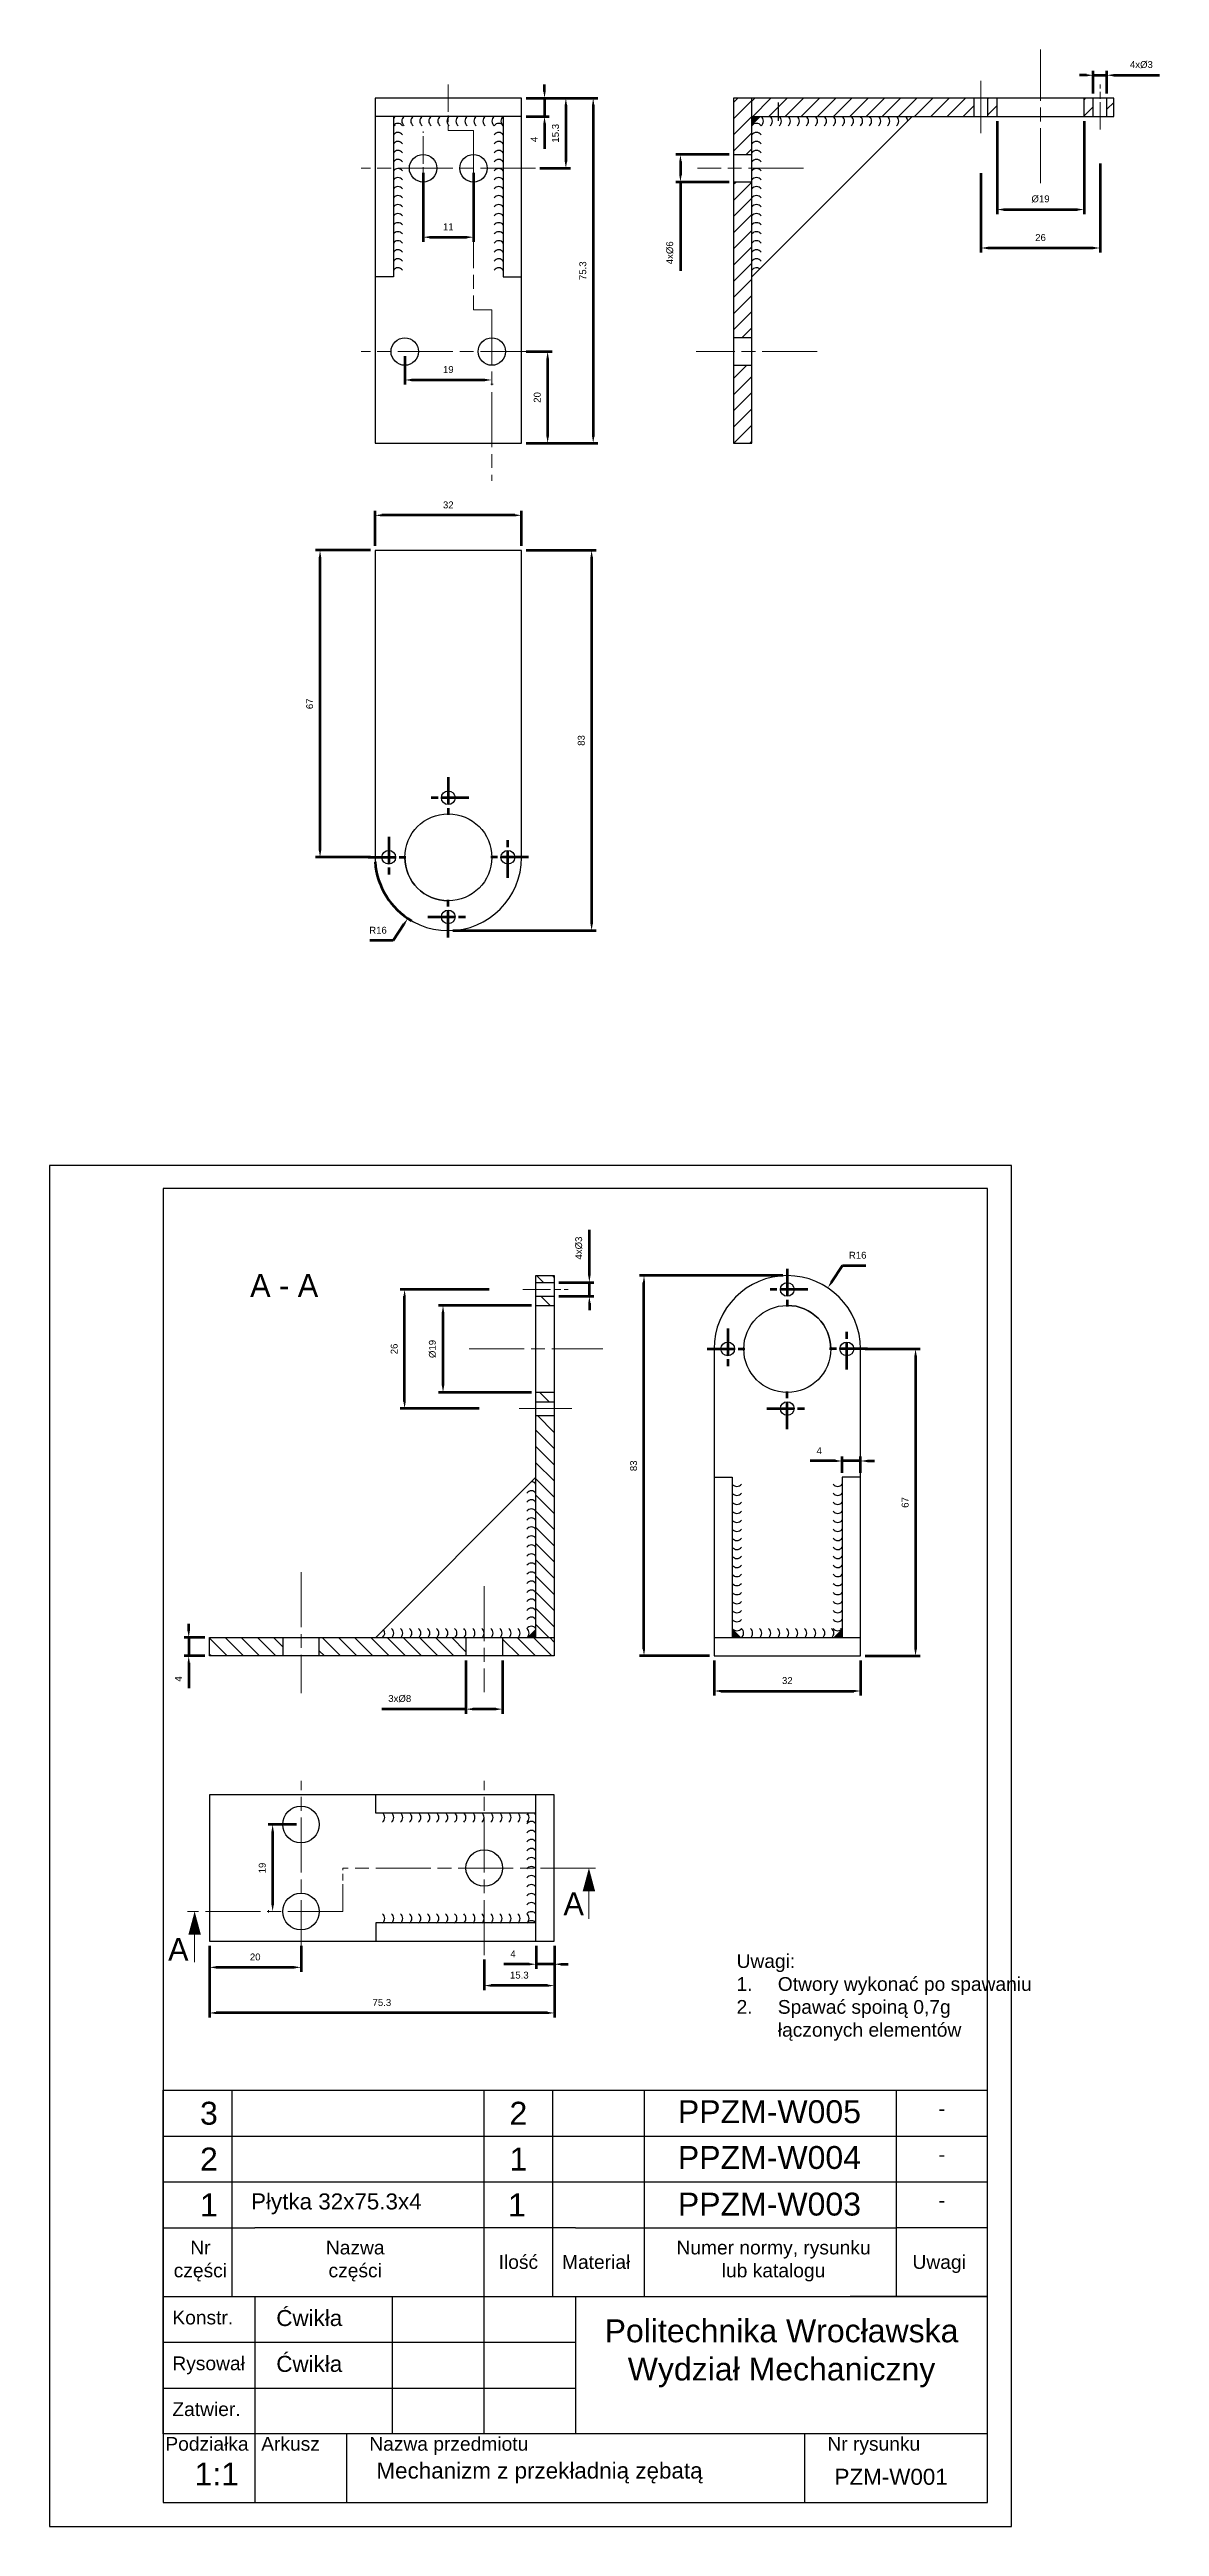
# Model space of a CAD drawing. Header units: millimetres. Extents: x 1269 to 5832, y 527 to 3540.
# Drawn here: x 2869 to 3111, y 2999 to 3540 of the extents above; entities that cross this region are included whole.
import ezdxf

# ---------------------------------------------------------------- set-up
doc = ezdxf.new("R2010")
doc.units = ezdxf.units.MM
doc.linetypes.add('AM_ISO08W050', pattern=[18, 12, -1.5, 3, -1.5])
doc.linetypes.add('AM_ISO08W050x2', pattern=[9, 6, -0.75, 1.5, -0.75])
for name, color, linetype, lineweight in [('AM_0', 7, 'Continuous', 50), ('AM_5', 7, 'Continuous', 50), ('AM_6', 7, 'Continuous', 50), ('AM_7', 7, 'AM_ISO08W050', 50), ('AM_8', 1, 'Continuous', 25), ('Default', 7, 'Continuous', 50), ('walek2', 7, 'Continuous', 50)]:
    doc.layers.add(name, color=color, linetype=linetype, lineweight=lineweight)
doc.styles.get("Standard").update_dxf_attribs({"font": 'arial.ttf'})
doc.dimstyles.new('AM_ISO$0', dxfattribs={"dimtxt": 3.5, "dimasz": 3.5, "dimexe": 1, "dimexo": 1, "dimgap": 1.5, "dimtad": 1, "dimdsep": 46, "dimtxsty": 'Standard', "dimcen": 0, "dimclrd": 256, "dimclre": 256, "dimclrt": 7, "dimadec": 0, "dimazin": 2, "dimtp": 0.1, "dimtm": 0.1, "dimtfac": 0.71, "dimtdec": 3, "dimtmove": 0, "dimatfit": 3, "dimfxl": 1, "dimlwd": -1, "dimlwe": -1, "dimarcsym": 1})
doc.dimstyles.new('AM_ISO$4', dxfattribs={"dimtxt": 3.5, "dimasz": 3.5, "dimexe": 1, "dimexo": 1, "dimgap": 1.5, "dimtad": 1, "dimtoh": 1, "dimdsep": 46, "dimtxsty": 'Standard', "dimcen": 0, "dimclrd": 256, "dimclre": 256, "dimclrt": 7, "dimadec": 0, "dimazin": 2, "dimtp": 0.1, "dimtm": 0.1, "dimtfac": 0.71, "dimtdec": 3, "dimtofl": 0, "dimtmove": 0, "dimatfit": 0, "dimfxl": 1, "dimlwd": -1, "dimlwe": -1, "dimarcsym": 1})
pattern_1 = [(225, (8238.5405, 4290.1594), (1.767767, -1.767767), [])]
pattern_2 = [(225, (5332.4885, 6530.337), (1.767767, -1.767767), [])]
pattern_3 = [(135, (3740.002, -2168.9688), (-1.767767, -1.767767), [])]
pattern_4 = [(135, (5980.1798, 737.0832), (-1.767767, -1.767767), [])]

msp = doc.modelspace()

# ---------------------------------------------------------------- texts
at = {"layer": 'AM_6', "color": 7, "lineweight": 50, "attachment_point": 1}
for s, width, heights, insert, char_height in [('\\pxi-3,l4,t4;Uwagi:\\P1.^IOtwory wykonać po spawaniu\\P2.^ISpawać spoiną 0,7g łączonych elementów', 64.65617, [0], (3015.664, 3123.971), 3), ('\\pxqc;PPZM-W005', 54.72259, [5.168], (2998.476, 3092.104), 5), ('\\pxqc;3', 20, [0], (2893.476, 3091.762), 5), ('2', 14.46452, [5], (2969.087, 3091.762), 5), ('\\pxqc;-', 20, [0], (3053.476, 3091.762), 3), ('\\pxqc;2', 20, [0], (2893.476, 3081.762), 5), ('1', 14.46452, [5], (2969.087, 3081.762), 5), ('\\pxqc;PPZM-W004', 54.72259, [5.168], (2998.476, 3082.104), 5), ('\\pxqc;-', 20, [0], (3053.476, 3081.762), 3), ('\\pxqc;1', 20, [0], (2893.476, 3071.762), 5), ('\\pxql;Płytka 32x75.3x4 ', 64.75384, [3.552], (2912.672, 3071.762), 3.5), ('\\pxqc;1', 14.46452, [5], (2963.476, 3071.762), 5), ('\\pxqc;PPZM-W003', 54.72259, [5.168], (2998.476, 3071.926), 5), ('\\pxqc;-', 20, [0], (3053.476, 3071.762), 3), ('\\pxqc;Politechnika Wrocławska\\PWydział Mechaniczny', 90, [0], (2983.476, 3044.277), 5), ('  1:1', 85.18677, [0], (2896.439, 3013.027), 5), ('Mechanizm z przekładnią zębatą', 85.18677, [0], (2940.048, 3013.027), 3.5), ('PZM-W001', 85.18677, [0], (3040.048, 3011.671), 3.5)]:
    msp.add_mtext_dynamic_manual_height_columns(s, width=width, gutter_width=25, heights=heights, dxfattribs=dict(at, insert=insert, char_height=char_height))
at = {"layer": 'AM_6', "attachment_point": 1}
for s, width, gutter_width, heights, insert, char_height in [('\\pxqc;Nr \\Pczęści', 12.10998, 17.5, [9.216], (2895.556, 3061.45), 3), ('\\pxqc;Nazwa \\Pczęści', 53.86916, 0, [12.174], (2908.476, 3061.45), 3), ('\\pxqc;Numer normy, rysunku\\Plub katalogu', 52.35406, 17.5, [10.237], (3000.556, 3061.45), 3), ('\\pxqc;Ilość', 10.94046, 17.5, [2.997], (2965.556, 3058.293), 3), ('Materiał', 17.34976, 17.5, [4.842], (2980.556, 3058.293), 3), ('\\pxqc;Uwagi', 14.6818, 17.5, [3.485], (3055.556, 3058.293), 3), ('Konstr.', 12.67442, 17.5, [0], (2895.493, 3046.175), 3), ('Ćwikła', 21.52838, 17.5, [0], (2918.183, 3046.315), 3.5), ('Rysował', 12.67442, 17.5, [0], (2895.493, 3036.175), 3), ('Ćwikła', 21.52838, 17.5, [0], (2918.183, 3036.315), 3.5), ('Zatwier.', 12.67442, 17.5, [0], (2895.493, 3026.175), 3), ('Podziałka', 44.31477, 17.5, [5.119], (2893.962, 3018.609), 3), ('Arkusz', 44.31477, 17.5, [5.119], (2914.89, 3018.609), 3), ('Nazwa przedmiotu', 44.31477, 17.5, [5.119], (2938.486, 3018.609), 3), ('Nr rysunku', 44.31477, 17.5, [5.119], (3038.486, 3018.609), 3)]:
    msp.add_mtext_dynamic_manual_height_columns(s, width=width, gutter_width=gutter_width, heights=heights, dxfattribs=dict(at, insert=insert, char_height=char_height))
at = {"layer": 'walek2', "insert": (2912.472, 3272.425), "char_height": 5, "attachment_point": 1}
msp.add_mtext_dynamic_manual_height_columns('{\\fGill Sans MT|b0|i0|c238|p34;A - A}', width=31.20842, gutter_width=37.5, heights=[0], dxfattribs=at)
at = {"layer": 'walek2', "lineweight": 5, "char_height": 5, "attachment_point": 1}
for insert in [(2980.872, 3137.484), (2894.564, 3127.53)]:
    msp.add_mtext_dynamic_manual_height_columns('{\\fGill Sans MT|b0|i0|c238|p34;A}', width=10.16787, gutter_width=37.5, heights=[0], dxfattribs=dict(at, insert=insert))

# ---------------------------------------------------------------- blocks, each defined once
blk = doc.blocks.new('*U229')
blk.add_circle((0, 0), 1.5)
at = {"layer": 'AM_7', "linetype": 'AM_ISO08W050x2'}
for p, q in [((-4.5, 0), (4.5, 0)), ((0, 4.5), (0, -4.5))]:
    blk.add_line(p, q, dxfattribs=at)
blk = doc.blocks.new('*U230')
at = {"color": 0, "linetype": 'ByBlock', "lineweight": -2, "transparency": 16777216}
for p, rotation in [((5299.82, 955.44), 270.0000000000001), ((5312.82, 942.44), 180), ((5299.82, 929.44), 90.00000000000001)]:
    blk.add_blockref('*U229', p, dxfattribs=dict(at, rotation=rotation))
blk.add_blockref('*U229', (5286.82, 942.44), dxfattribs=at)
blk = doc.blocks.new('*D231')
at = {"layer": 'AM_5', "linetype": 'ByBlock', "transparency": 16777216}
for p, q in [((2946.23, 3472.73), (2946.23, 3466.54)), ((2947.73, 3467.54), (2963.73, 3467.54)), ((2965.23, 3466.73), (2965.23, 3466.54))]:
    blk.add_line(p, q, dxfattribs=at)
at = {"layer": 'AM_5', "transparency": 16777216}
for points in [[(2947.73, 3467.79), (2947.73, 3467.29), (2946.23, 3467.54)], [(2963.73, 3467.79), (2963.73, 3467.29), (2965.23, 3467.54)]]:
    blk.add_solid(points, dxfattribs=at)
at = {"layer": 'Defpoints', "color": 0, "transparency": 16777216}
for p in [(2946.23, 3473.73), (2965.23, 3467.73), (2965.23, 3467.54)]:
    blk.add_point(p, dxfattribs=at)
at = {"layer": 'AM_5', "color": 7, "lineweight": 15, "transparency": 16777216, "insert": (2955.73, 3469.81), "char_height": 1.5, "attachment_point": 5}
blk.add_mtext('19', dxfattribs=at)
blk = doc.blocks.new('*D239')
at = {"layer": 'AM_5', "linetype": 'ByBlock', "transparency": 16777216}
for p, q in [((2972.73, 3473.73), (2978.42, 3473.73)), ((2977.42, 3472.23), (2977.42, 3455.23)), ((2972.73, 3453.73), (2978.42, 3453.73))]:
    blk.add_line(p, q, dxfattribs=at)
at = {"layer": 'AM_5', "transparency": 16777216}
for points in [[(2977.17, 3472.23), (2977.67, 3472.23), (2977.42, 3473.73)], [(2977.17, 3455.23), (2977.67, 3455.23), (2977.42, 3453.73)]]:
    blk.add_solid(points, dxfattribs=at)
at = {"layer": 'Defpoints', "color": 0, "transparency": 16777216}
for p in [(2971.73, 3473.73), (2971.73, 3453.73), (2977.42, 3453.73)]:
    blk.add_point(p, dxfattribs=at)
at = {"layer": 'AM_5', "color": 7, "lineweight": 15, "transparency": 16777216, "insert": (2975.15, 3463.73), "char_height": 1.5, "attachment_point": 5, "rotation": 90}
blk.add_mtext('20', dxfattribs=at)
blk = doc.blocks.new('*D240')
at = {"layer": 'AM_5', "linetype": 'ByBlock', "transparency": 16777216}
for p, q in [((2972.73, 3529.03), (2988.36, 3529.03)), ((2987.36, 3527.53), (2987.36, 3455.23)), ((2972.73, 3453.73), (2988.36, 3453.73))]:
    blk.add_line(p, q, dxfattribs=at)
at = {"layer": 'AM_5', "transparency": 16777216}
for points in [[(2987.11, 3527.53), (2987.61, 3527.53), (2987.36, 3529.03)], [(2987.11, 3455.23), (2987.61, 3455.23), (2987.36, 3453.73)]]:
    blk.add_solid(points, dxfattribs=at)
at = {"layer": 'Defpoints', "color": 0, "transparency": 16777216}
for p in [(2971.73, 3529.03), (2971.73, 3453.73), (2987.36, 3453.73)]:
    blk.add_point(p, dxfattribs=at)
at = {"layer": 'AM_5', "color": 7, "lineweight": 15, "transparency": 16777216, "insert": (2985.1, 3491.38), "char_height": 1.5, "attachment_point": 5, "rotation": 90}
blk.add_mtext('75.3', dxfattribs=at)
blk = doc.blocks.new('*D241')
at = {"layer": 'AM_5', "linetype": 'ByBlock', "transparency": 16777216}
for p, q in [((2976.74, 3530.53), (2976.74, 3532.03)), ((2972.73, 3529.03), (2977.74, 3529.03)), ((2972.73, 3525.03), (2977.74, 3525.03)), ((2976.74, 3529.03), (2976.74, 3525.03)), ((2976.74, 3523.53), (2976.74, 3518))]:
    blk.add_line(p, q, dxfattribs=at)
at = {"layer": 'AM_5', "transparency": 16777216}
for points in [[(2976.49, 3530.53), (2976.99, 3530.53), (2976.74, 3529.03)], [(2976.49, 3523.53), (2976.99, 3523.53), (2976.74, 3525.03)]]:
    blk.add_solid(points, dxfattribs=at)
at = {"layer": 'Defpoints', "color": 0, "transparency": 16777216}
for p in [(2971.73, 3529.03), (2971.73, 3525.03), (2976.74, 3525.03)]:
    blk.add_point(p, dxfattribs=at)
at = {"layer": 'AM_5', "color": 7, "lineweight": 15, "transparency": 16777216, "insert": (2974.49, 3520.02), "char_height": 1.5, "attachment_point": 5, "rotation": 90}
blk.add_mtext('4', dxfattribs=at)
blk = doc.blocks.new('*D242')
at = {"layer": 'AM_5', "linetype": 'ByBlock', "transparency": 16777216}
for p, q in [((2939.73, 3431.36), (2939.73, 3439)), ((2971.73, 3431.36), (2971.73, 3439)), ((2970.23, 3438), (2941.23, 3438))]:
    blk.add_line(p, q, dxfattribs=at)
at = {"layer": 'AM_5', "transparency": 16777216}
for points in [[(2941.23, 3438.25), (2941.23, 3437.75), (2939.73, 3438)], [(2970.23, 3438.25), (2970.23, 3437.75), (2971.73, 3438)]]:
    blk.add_solid(points, dxfattribs=at)
at = {"layer": 'Defpoints', "color": 0, "transparency": 16777216}
for p in [(2939.73, 3438), (2939.73, 3430.36), (2971.73, 3430.36)]:
    blk.add_point(p, dxfattribs=at)
at = {"layer": 'AM_5', "color": 7, "lineweight": 15, "transparency": 16777216, "insert": (2955.73, 3440.26), "char_height": 1.5, "attachment_point": 5}
blk.add_mtext('32', dxfattribs=at)
blk = doc.blocks.new('*D232')
at = {"layer": 'AM_5', "linetype": 'ByBlock', "transparency": 16777216}
for p, q in [((2946.06, 3348.77), (2943.67, 3345.17)), ((2943.67, 3345.17), (2938.58, 3345.17))]:
    blk.add_line(p, q, dxfattribs=at)
blk.add_arc((2955.73, 3363.36), 16, 183.581, 240.015, dxfattribs=at)
at = {"layer": 'AM_5', "transparency": 16777216}
blk.add_solid([(2945.85, 3348.91), (2946.27, 3348.64), (2946.89, 3350.02)], dxfattribs=at)
at = {"layer": 'Defpoints', "color": 0, "transparency": 16777216}
for p in [(2955.73, 3363.36), (2946.89, 3350.02)]:
    blk.add_point(p, dxfattribs=at)
at = {"layer": 'AM_5', "color": 7, "lineweight": 15, "transparency": 16777216, "insert": (2940.38, 3347.44), "char_height": 1.5, "attachment_point": 5}
blk.add_mtext('R16', dxfattribs=at)
blk = doc.blocks.new('*D243')
at = {"layer": 'AM_5', "linetype": 'ByBlock', "transparency": 16777216}
for p, q in [((2938.73, 3430.36), (2926.73, 3430.36)), ((2927.73, 3364.86), (2927.73, 3428.86)), ((2938.73, 3363.36), (2926.73, 3363.36))]:
    blk.add_line(p, q, dxfattribs=at)
at = {"layer": 'AM_5', "transparency": 16777216}
for points in [[(2927.48, 3428.86), (2927.98, 3428.86), (2927.73, 3430.36)], [(2927.48, 3364.86), (2927.98, 3364.86), (2927.73, 3363.36)]]:
    blk.add_solid(points, dxfattribs=at)
at = {"layer": 'Defpoints', "color": 0, "transparency": 16777216}
for p in [(2927.73, 3430.36), (2939.73, 3430.36), (2939.73, 3363.36)]:
    blk.add_point(p, dxfattribs=at)
at = {"layer": 'AM_5', "color": 7, "lineweight": 15, "transparency": 16777216, "insert": (2925.47, 3396.86), "char_height": 1.5, "attachment_point": 5, "rotation": 90}
blk.add_mtext('67', dxfattribs=at)
blk = doc.blocks.new('*D244')
at = {"layer": 'AM_5', "linetype": 'ByBlock', "transparency": 16777216}
for p, q in [((2972.73, 3430.36), (2988.02, 3430.36)), ((2987.02, 3428.86), (2987.02, 3348.86)), ((2956.73, 3347.36), (2988.02, 3347.36))]:
    blk.add_line(p, q, dxfattribs=at)
at = {"layer": 'AM_5', "transparency": 16777216}
for points in [[(2986.77, 3428.86), (2987.27, 3428.86), (2987.02, 3430.36)], [(2986.77, 3348.86), (2987.27, 3348.86), (2987.02, 3347.36)]]:
    blk.add_solid(points, dxfattribs=at)
at = {"layer": 'Defpoints', "color": 0, "transparency": 16777216}
for p in [(2971.73, 3430.36), (2955.73, 3347.36), (2987.02, 3347.36)]:
    blk.add_point(p, dxfattribs=at)
at = {"layer": 'AM_5', "color": 7, "lineweight": 15, "transparency": 16777216, "insert": (2984.76, 3388.86), "char_height": 1.5, "attachment_point": 5, "rotation": 90}
blk.add_mtext('83', dxfattribs=at)
blk = doc.blocks.new('*D233')
at = {"layer": 'AM_5', "linetype": 'ByBlock', "transparency": 16777216}
for p, q in [((3098.02, 3514.79), (3098.02, 3495.34)), ((3072.02, 3512.66), (3072.02, 3495.34)), ((3073.52, 3496.34), (3096.52, 3496.34))]:
    blk.add_line(p, q, dxfattribs=at)
at = {"layer": 'AM_5', "transparency": 16777216}
for points in [[(3073.52, 3496.59), (3073.52, 3496.09), (3072.02, 3496.34)], [(3096.52, 3496.59), (3096.52, 3496.09), (3098.02, 3496.34)]]:
    blk.add_solid(points, dxfattribs=at)
at = {"layer": 'Defpoints', "color": 0, "transparency": 16777216}
for p in [(3098.02, 3515.79), (3072.02, 3513.66), (3098.02, 3496.34)]:
    blk.add_point(p, dxfattribs=at)
at = {"layer": 'AM_5', "color": 7, "lineweight": 15, "transparency": 16777216, "insert": (3085.02, 3498.61), "char_height": 1.5, "attachment_point": 5}
blk.add_mtext('26', dxfattribs=at)
blk = doc.blocks.new('*D234')
at = {"layer": 'AM_5', "linetype": 'ByBlock', "transparency": 16777216}
for p, q in [((3075.52, 3524.03), (3075.52, 3503.73)), ((3094.52, 3524.03), (3094.52, 3503.73)), ((3077.02, 3504.73), (3093.02, 3504.73))]:
    blk.add_line(p, q, dxfattribs=at)
at = {"layer": 'AM_5', "transparency": 16777216}
for points in [[(3077.02, 3504.98), (3077.02, 3504.48), (3075.52, 3504.73)], [(3093.02, 3504.98), (3093.02, 3504.48), (3094.52, 3504.73)]]:
    blk.add_solid(points, dxfattribs=at)
at = {"layer": 'Defpoints', "color": 0, "transparency": 16777216}
for p in [(3075.52, 3525.03), (3094.52, 3525.03), (3094.52, 3504.73)]:
    blk.add_point(p, dxfattribs=at)
at = {"layer": 'AM_5', "color": 7, "lineweight": 15, "transparency": 16777216, "insert": (3085.02, 3507.04), "char_height": 1.5, "attachment_point": 5}
blk.add_mtext('%%C19', dxfattribs=at)
blk = doc.blocks.new('*D235')
at = {"layer": 'AM_5', "linetype": 'ByBlock', "transparency": 16777216}
for p, q in [((3095.02, 3534.04), (3093.52, 3534.04)), ((3096.52, 3530.03), (3096.52, 3535.04)), ((3096.52, 3534.04), (3099.52, 3534.04)), ((3099.52, 3530.03), (3099.52, 3535.04)), ((3101.02, 3534.04), (3110.99, 3534.04))]:
    blk.add_line(p, q, dxfattribs=at)
at = {"layer": 'AM_5', "transparency": 16777216}
for points in [[(3095.02, 3534.29), (3095.02, 3533.79), (3096.52, 3534.04)], [(3101.02, 3534.29), (3101.02, 3533.79), (3099.52, 3534.04)]]:
    blk.add_solid(points, dxfattribs=at)
at = {"layer": 'Defpoints', "color": 0, "transparency": 16777216}
for p in [(3099.52, 3534.04), (3096.52, 3529.03), (3099.52, 3529.03)]:
    blk.add_point(p, dxfattribs=at)
at = {"layer": 'AM_5', "color": 7, "lineweight": 15, "transparency": 16777216, "insert": (3107.04, 3536.35), "char_height": 1.5, "attachment_point": 5}
blk.add_mtext('4x%%C3', dxfattribs=at)
blk = doc.blocks.new('*D236')
at = {"layer": 'AM_5', "linetype": 'ByBlock', "transparency": 16777216}
for p, q in [((3017.02, 3516.73), (3005.41, 3516.73)), ((3006.41, 3515.23), (3006.41, 3512.23)), ((3017.02, 3510.73), (3005.41, 3510.73)), ((3006.41, 3510.73), (3006.41, 3491.35))]:
    blk.add_line(p, q, dxfattribs=at)
at = {"layer": 'AM_5', "transparency": 16777216}
for points in [[(3006.16, 3515.23), (3006.66, 3515.23), (3006.41, 3516.73)], [(3006.16, 3512.23), (3006.66, 3512.23), (3006.41, 3510.73)]]:
    blk.add_solid(points, dxfattribs=at)
at = {"layer": 'Defpoints', "color": 0, "transparency": 16777216}
for p in [(3018.02, 3516.73), (3006.41, 3510.73), (3018.02, 3510.73)]:
    blk.add_point(p, dxfattribs=at)
at = {"layer": 'AM_5', "color": 7, "lineweight": 15, "transparency": 16777216, "insert": (3004.1, 3495.29), "char_height": 1.5, "attachment_point": 5, "rotation": 90}
blk.add_mtext('4x%%C6', dxfattribs=at)
blk = doc.blocks.new('*D237')
at = {"layer": 'AM_5', "linetype": 'ByBlock', "transparency": 16777216}
for p, q in [((2950.23, 3512.73), (2950.23, 3497.7)), ((2961.23, 3512.73), (2961.23, 3497.7)), ((2951.73, 3498.7), (2959.73, 3498.7))]:
    blk.add_line(p, q, dxfattribs=at)
at = {"layer": 'AM_5', "transparency": 16777216}
for points in [[(2951.73, 3498.95), (2951.73, 3498.45), (2950.23, 3498.7)], [(2959.73, 3498.95), (2959.73, 3498.45), (2961.23, 3498.7)]]:
    blk.add_solid(points, dxfattribs=at)
at = {"layer": 'Defpoints', "color": 0, "transparency": 16777216}
for p in [(2950.23, 3513.73), (2961.23, 3513.73), (2961.23, 3498.7)]:
    blk.add_point(p, dxfattribs=at)
at = {"layer": 'AM_5', "color": 7, "lineweight": 15, "transparency": 16777216, "insert": (2955.73, 3500.96), "char_height": 1.5, "attachment_point": 5}
blk.add_mtext('11', dxfattribs=at)
blk = doc.blocks.new('*D238')
at = {"layer": 'AM_5', "linetype": 'ByBlock', "transparency": 16777216}
for p, q in [((2972.73, 3529.03), (2982.4, 3529.03)), ((2981.4, 3527.53), (2981.4, 3515.23)), ((2975.73, 3513.73), (2982.4, 3513.73))]:
    blk.add_line(p, q, dxfattribs=at)
at = {"layer": 'AM_5', "transparency": 16777216}
for points in [[(2981.15, 3527.53), (2981.65, 3527.53), (2981.4, 3529.03)], [(2981.15, 3515.23), (2981.65, 3515.23), (2981.4, 3513.73)]]:
    blk.add_solid(points, dxfattribs=at)
at = {"layer": 'Defpoints', "color": 0, "transparency": 16777216}
for p in [(2971.73, 3529.03), (2974.73, 3513.73), (2981.4, 3513.73)]:
    blk.add_point(p, dxfattribs=at)
at = {"layer": 'AM_5', "color": 7, "lineweight": 15, "transparency": 16777216, "insert": (2979.13, 3521.38), "char_height": 1.5, "attachment_point": 5, "rotation": 90}
blk.add_mtext('15.3', dxfattribs=at)
blk = doc.blocks.new('*U279')
blk.add_circle((0, 0), 1.5)
at = {"layer": 'AM_7', "linetype": 'AM_ISO08W050x2'}
for p, q in [((-4.5, 0), (4.5, 0)), ((0, 4.5), (0, -4.5))]:
    blk.add_line(p, q, dxfattribs=at)
blk = doc.blocks.new('*U280')
at = {"color": 0, "linetype": 'ByBlock', "lineweight": -2, "transparency": 16777216}
for p, rotation in [((5299.82, 955.44), 270.0000000000001), ((5312.82, 942.44), 180), ((5299.82, 929.44), 90.00000000000001)]:
    blk.add_blockref('*U279', p, dxfattribs=dict(at, rotation=rotation))
blk.add_blockref('*U279', (5286.82, 942.44), dxfattribs=at)
blk = doc.blocks.new('*D286')
at = {"layer": 'AM_5', "linetype": 'ByBlock', "transparency": 16777216}
for p, q in [((3013.74, 3188.06), (3013.74, 3180.41)), ((3045.74, 3188.06), (3045.74, 3180.41)), ((3015.24, 3181.41), (3044.24, 3181.41))]:
    blk.add_line(p, q, dxfattribs=at)
at = {"layer": 'AM_5', "transparency": 16777216}
for points in [[(3015.24, 3181.66), (3015.24, 3181.16), (3013.74, 3181.41)], [(3044.24, 3181.66), (3044.24, 3181.16), (3045.74, 3181.41)]]:
    blk.add_solid(points, dxfattribs=at)
at = {"layer": 'Defpoints', "color": 0, "transparency": 16777216}
for p in [(3013.74, 3189.06), (3045.74, 3189.06), (3045.74, 3181.41)]:
    blk.add_point(p, dxfattribs=at)
at = {"layer": 'AM_5', "color": 7, "lineweight": 15, "transparency": 16777216, "insert": (3029.74, 3183.68), "char_height": 1.5, "attachment_point": 5}
blk.add_mtext('32', dxfattribs=at)
blk = doc.blocks.new('*D285')
at = {"layer": 'AM_5', "linetype": 'ByBlock', "transparency": 16777216}
for p, q in [((3039.41, 3270.64), (3041.8, 3274.24)), ((3041.8, 3274.24), (3046.89, 3274.24))]:
    blk.add_line(p, q, dxfattribs=at)
at = {"layer": 'AM_5', "transparency": 16777216}
blk.add_solid([(3039.2, 3270.78), (3039.62, 3270.5), (3038.58, 3269.39)], dxfattribs=at)
at = {"layer": 'Defpoints', "color": 0, "transparency": 16777216}
for p in [(3038.58, 3269.39), (3029.74, 3256.06)]:
    blk.add_point(p, dxfattribs=at)
at = {"layer": 'AM_5', "color": 7, "lineweight": 15, "transparency": 16777216, "insert": (3045.1, 3276.51), "char_height": 1.5, "attachment_point": 5}
blk.add_mtext('R16', dxfattribs=at)
blk = doc.blocks.new('*D287')
at = {"layer": 'AM_5', "linetype": 'ByBlock', "transparency": 16777216}
for p, q in [((3046.74, 3256.06), (3058.74, 3256.06)), ((3057.74, 3254.56), (3057.74, 3190.56)), ((3046.74, 3189.06), (3058.74, 3189.06))]:
    blk.add_line(p, q, dxfattribs=at)
at = {"layer": 'AM_5', "transparency": 16777216}
for points in [[(3057.49, 3254.56), (3057.99, 3254.56), (3057.74, 3256.06)], [(3057.49, 3190.56), (3057.99, 3190.56), (3057.74, 3189.06)]]:
    blk.add_solid(points, dxfattribs=at)
at = {"layer": 'Defpoints', "color": 0, "transparency": 16777216}
for p in [(3045.74, 3256.06), (3045.74, 3189.06), (3057.74, 3189.06)]:
    blk.add_point(p, dxfattribs=at)
at = {"layer": 'AM_5', "color": 7, "lineweight": 15, "transparency": 16777216, "insert": (3055.47, 3222.56), "char_height": 1.5, "attachment_point": 5, "rotation": 90}
blk.add_mtext('67', dxfattribs=at)
blk = doc.blocks.new('*D288')
at = {"layer": 'AM_5', "linetype": 'ByBlock', "transparency": 16777216}
for p, q in [((3028.74, 3272.06), (2997.45, 3272.06)), ((2998.45, 3190.56), (2998.45, 3270.56)), ((3012.74, 3189.06), (2997.45, 3189.06))]:
    blk.add_line(p, q, dxfattribs=at)
at = {"layer": 'AM_5', "transparency": 16777216}
for points in [[(2998.2, 3270.56), (2998.7, 3270.56), (2998.45, 3272.06)], [(2998.2, 3190.56), (2998.7, 3190.56), (2998.45, 3189.06)]]:
    blk.add_solid(points, dxfattribs=at)
at = {"layer": 'Defpoints', "color": 0, "transparency": 16777216}
for p in [(2998.45, 3272.06), (3029.74, 3272.06), (3013.74, 3189.06)]:
    blk.add_point(p, dxfattribs=at)
at = {"layer": 'AM_5', "color": 7, "lineweight": 15, "transparency": 16777216, "insert": (2996.18, 3230.56), "char_height": 1.5, "attachment_point": 5, "rotation": 90}
blk.add_mtext('83', dxfattribs=at)
blk = doc.blocks.new('*D281')
at = {"layer": 'AM_5', "linetype": 'ByBlock', "transparency": 16777216}
for p, q in [((2964.63, 3269.06), (2945.19, 3269.06)), ((2946.19, 3244.56), (2946.19, 3267.56)), ((2962.5, 3243.06), (2945.19, 3243.06))]:
    blk.add_line(p, q, dxfattribs=at)
at = {"layer": 'AM_5', "transparency": 16777216}
for points in [[(2945.94, 3267.56), (2946.44, 3267.56), (2946.19, 3269.06)], [(2945.94, 3244.56), (2946.44, 3244.56), (2946.19, 3243.06)]]:
    blk.add_solid(points, dxfattribs=at)
at = {"layer": 'Defpoints', "color": 0, "transparency": 16777216}
for p in [(2946.19, 3269.06), (2965.63, 3269.06), (2963.5, 3243.06)]:
    blk.add_point(p, dxfattribs=at)
at = {"layer": 'AM_5', "color": 7, "lineweight": 15, "transparency": 16777216, "insert": (2943.92, 3256.06), "char_height": 1.5, "attachment_point": 5, "rotation": 90}
blk.add_mtext('26', dxfattribs=at)
blk = doc.blocks.new('*D282')
at = {"layer": 'AM_5', "linetype": 'ByBlock', "transparency": 16777216}
for p, q in [((2973.88, 3265.56), (2953.58, 3265.56)), ((2954.58, 3248.06), (2954.58, 3264.06)), ((2973.88, 3246.56), (2953.58, 3246.56))]:
    blk.add_line(p, q, dxfattribs=at)
at = {"layer": 'AM_5', "transparency": 16777216}
for points in [[(2954.33, 3264.06), (2954.83, 3264.06), (2954.58, 3265.56)], [(2954.33, 3248.06), (2954.83, 3248.06), (2954.58, 3246.56)]]:
    blk.add_solid(points, dxfattribs=at)
at = {"layer": 'Defpoints', "color": 0, "transparency": 16777216}
for p in [(2954.58, 3265.56), (2974.88, 3265.56), (2974.88, 3246.56)]:
    blk.add_point(p, dxfattribs=at)
at = {"layer": 'AM_5', "color": 7, "lineweight": 15, "transparency": 16777216, "insert": (2952.27, 3256.06), "char_height": 1.5, "attachment_point": 5, "rotation": 90}
blk.add_mtext('%%C19', dxfattribs=at)
blk = doc.blocks.new('*D283')
at = {"layer": 'AM_5', "linetype": 'ByBlock', "transparency": 16777216}
for p, q in [((2986.53, 3272.06), (2986.53, 3282.03)), ((2979.88, 3270.56), (2987.53, 3270.56)), ((2986.53, 3267.56), (2986.53, 3270.56)), ((2979.88, 3267.56), (2987.53, 3267.56)), ((2986.53, 3266.06), (2986.53, 3264.56))]:
    blk.add_line(p, q, dxfattribs=at)
at = {"layer": 'AM_5', "transparency": 16777216}
for points in [[(2986.28, 3272.06), (2986.78, 3272.06), (2986.53, 3270.56)], [(2986.28, 3266.06), (2986.78, 3266.06), (2986.53, 3267.56)]]:
    blk.add_solid(points, dxfattribs=at)
at = {"layer": 'Defpoints', "color": 0, "transparency": 16777216}
for p in [(2978.88, 3270.56), (2986.53, 3270.56), (2978.88, 3267.56)]:
    blk.add_point(p, dxfattribs=at)
at = {"layer": 'AM_5', "color": 7, "lineweight": 15, "transparency": 16777216, "insert": (2984.22, 3278.08), "char_height": 1.5, "attachment_point": 5, "rotation": 90}
blk.add_mtext('4x%%C3', dxfattribs=at)
blk = doc.blocks.new('*D284')
at = {"layer": 'AM_5', "linetype": 'ByBlock', "transparency": 16777216}
for p, q in [((2959.58, 3188.06), (2959.58, 3176.45)), ((2967.58, 3188.06), (2967.58, 3176.45)), ((2959.58, 3177.45), (2941.22, 3177.45)), ((2966.08, 3177.45), (2961.08, 3177.45))]:
    blk.add_line(p, q, dxfattribs=at)
at = {"layer": 'AM_5', "transparency": 16777216}
for points in [[(2961.08, 3177.7), (2961.08, 3177.2), (2959.58, 3177.45)], [(2966.08, 3177.7), (2966.08, 3177.2), (2967.58, 3177.45)]]:
    blk.add_solid(points, dxfattribs=at)
at = {"layer": 'Defpoints', "color": 0, "transparency": 16777216}
for p in [(2959.58, 3189.06), (2967.58, 3189.06), (2959.58, 3177.45)]:
    blk.add_point(p, dxfattribs=at)
at = {"layer": 'AM_5', "color": 7, "lineweight": 15, "transparency": 16777216, "insert": (2945.13, 3179.75), "char_height": 1.5, "attachment_point": 5}
blk.add_mtext('3x%%C8', dxfattribs=at)
blk = doc.blocks.new('*D289')
at = {"layer": 'AM_5', "linetype": 'ByBlock', "transparency": 16777216}
for p, q in [((2922.58, 3152.28), (2916.38, 3152.28)), ((2917.38, 3150.78), (2917.38, 3134.78)), ((2916.58, 3133.28), (2916.38, 3133.28))]:
    blk.add_line(p, q, dxfattribs=at)
at = {"layer": 'AM_5', "transparency": 16777216}
for points in [[(2917.13, 3150.78), (2917.63, 3150.78), (2917.38, 3152.28)], [(2917.13, 3134.78), (2917.63, 3134.78), (2917.38, 3133.28)]]:
    blk.add_solid(points, dxfattribs=at)
at = {"layer": 'Defpoints', "color": 0, "transparency": 16777216}
for p in [(2923.58, 3152.28), (2917.38, 3133.28), (2917.58, 3133.28)]:
    blk.add_point(p, dxfattribs=at)
at = {"layer": 'AM_5', "color": 7, "lineweight": 15, "transparency": 16777216, "insert": (2915.12, 3142.78), "char_height": 1.5, "attachment_point": 5, "rotation": 90}
blk.add_mtext('19', dxfattribs=at)
blk = doc.blocks.new('*D292')
at = {"layer": 'AM_5', "linetype": 'ByBlock', "transparency": 16777216}
for p, q in [((2903.58, 3125.78), (2903.58, 3120.1)), ((2923.58, 3125.78), (2923.58, 3120.1)), ((2922.08, 3121.1), (2905.08, 3121.1))]:
    blk.add_line(p, q, dxfattribs=at)
at = {"layer": 'AM_5', "transparency": 16777216}
for points in [[(2905.08, 3121.35), (2905.08, 3120.85), (2903.58, 3121.1)], [(2922.08, 3121.35), (2922.08, 3120.85), (2923.58, 3121.1)]]:
    blk.add_solid(points, dxfattribs=at)
at = {"layer": 'Defpoints', "color": 0, "transparency": 16777216}
for p in [(2903.58, 3126.78), (2923.58, 3126.78), (2903.58, 3121.1)]:
    blk.add_point(p, dxfattribs=at)
at = {"layer": 'AM_5', "color": 7, "lineweight": 15, "transparency": 16777216, "insert": (2913.58, 3123.36), "char_height": 1.5, "attachment_point": 5}
blk.add_mtext('20', dxfattribs=at)
blk = doc.blocks.new('*D293')
at = {"layer": 'AM_5', "linetype": 'ByBlock', "transparency": 16777216}
for p, q in [((2903.58, 3125.78), (2903.58, 3110.15)), ((2978.88, 3125.78), (2978.88, 3110.15)), ((2977.38, 3111.15), (2905.08, 3111.15))]:
    blk.add_line(p, q, dxfattribs=at)
at = {"layer": 'AM_5', "transparency": 16777216}
for points in [[(2905.08, 3111.4), (2905.08, 3110.9), (2903.58, 3111.15)], [(2977.38, 3111.4), (2977.38, 3110.9), (2978.88, 3111.15)]]:
    blk.add_solid(points, dxfattribs=at)
at = {"layer": 'Defpoints', "color": 0, "transparency": 16777216}
for p in [(2903.58, 3126.78), (2978.88, 3126.78), (2903.58, 3111.15)]:
    blk.add_point(p, dxfattribs=at)
at = {"layer": 'AM_5', "color": 7, "lineweight": 15, "transparency": 16777216, "insert": (2941.23, 3113.42), "char_height": 1.5, "attachment_point": 5}
blk.add_mtext('75.3', dxfattribs=at)
blk = doc.blocks.new('*D294')
at = {"layer": 'AM_5', "linetype": 'ByBlock', "transparency": 16777216}
for p, q in [((2974.88, 3125.78), (2974.88, 3120.78)), ((2978.88, 3125.78), (2978.88, 3120.78)), ((2973.38, 3121.78), (2967.84, 3121.78)), ((2978.88, 3121.78), (2974.88, 3121.78)), ((2980.38, 3121.78), (2981.88, 3121.78))]:
    blk.add_line(p, q, dxfattribs=at)
at = {"layer": 'AM_5', "transparency": 16777216}
for points in [[(2973.38, 3122.03), (2973.38, 3121.53), (2974.88, 3121.78)], [(2980.38, 3122.03), (2980.38, 3121.53), (2978.88, 3121.78)]]:
    blk.add_solid(points, dxfattribs=at)
at = {"layer": 'Defpoints', "color": 0, "transparency": 16777216}
for p in [(2974.88, 3126.78), (2978.88, 3126.78), (2974.88, 3121.78)]:
    blk.add_point(p, dxfattribs=at)
at = {"layer": 'AM_5', "color": 7, "lineweight": 15, "transparency": 16777216, "insert": (2969.86, 3124.03), "char_height": 1.5, "attachment_point": 5}
blk.add_mtext('4', dxfattribs=at)
blk = doc.blocks.new('*D291')
at = {"layer": 'AM_5', "linetype": 'ByBlock', "transparency": 16777216}
for p, q in [((2978.88, 3125.78), (2978.88, 3116.12)), ((2963.58, 3122.78), (2963.58, 3116.12)), ((2977.38, 3117.12), (2965.08, 3117.12))]:
    blk.add_line(p, q, dxfattribs=at)
at = {"layer": 'AM_5', "transparency": 16777216}
for points in [[(2965.08, 3117.37), (2965.08, 3116.87), (2963.58, 3117.12)], [(2977.38, 3117.37), (2977.38, 3116.87), (2978.88, 3117.12)]]:
    blk.add_solid(points, dxfattribs=at)
at = {"layer": 'Defpoints', "color": 0, "transparency": 16777216}
for p in [(2978.88, 3126.78), (2963.58, 3123.78), (2963.58, 3117.12)]:
    blk.add_point(p, dxfattribs=at)
at = {"layer": 'AM_5', "color": 7, "lineweight": 15, "transparency": 16777216, "insert": (2971.23, 3119.39), "char_height": 1.5, "attachment_point": 5}
blk.add_mtext('15.3', dxfattribs=at)
blk = doc.blocks.new('*D295')
at = {"layer": 'AM_5', "linetype": 'ByBlock', "transparency": 16777216}
for p, q in [((2899.06, 3194.56), (2899.06, 3196.06)), ((2902.58, 3193.06), (2898.06, 3193.06)), ((2899.06, 3193.06), (2899.06, 3189.06)), ((2902.58, 3189.06), (2898.06, 3189.06)), ((2899.06, 3187.56), (2899.06, 3182.02))]:
    blk.add_line(p, q, dxfattribs=at)
at = {"layer": 'AM_5', "transparency": 16777216}
for points in [[(2898.81, 3194.56), (2899.31, 3194.56), (2899.06, 3193.06)], [(2898.81, 3187.56), (2899.31, 3187.56), (2899.06, 3189.06)]]:
    blk.add_solid(points, dxfattribs=at)
at = {"layer": 'Defpoints', "color": 0, "transparency": 16777216}
for p in [(2903.58, 3193.06), (2899.06, 3189.06), (2903.58, 3189.06)]:
    blk.add_point(p, dxfattribs=at)
at = {"layer": 'AM_5', "color": 7, "lineweight": 15, "transparency": 16777216, "insert": (2896.81, 3184.04), "char_height": 1.5, "attachment_point": 5, "rotation": 90}
blk.add_mtext('4', dxfattribs=at)
blk = doc.blocks.new('*D296')
at = {"layer": 'AM_5', "linetype": 'ByBlock', "transparency": 16777216}
for p, q in [((3040.24, 3231.61), (3034.7, 3231.61)), ((3041.74, 3229.06), (3041.74, 3232.61)), ((3045.74, 3231.61), (3041.74, 3231.61)), ((3045.74, 3229.06), (3045.74, 3232.61)), ((3047.24, 3231.61), (3048.74, 3231.61))]:
    blk.add_line(p, q, dxfattribs=at)
at = {"layer": 'AM_5', "transparency": 16777216}
for points in [[(3040.24, 3231.86), (3040.24, 3231.36), (3041.74, 3231.61)], [(3047.24, 3231.86), (3047.24, 3231.36), (3045.74, 3231.61)]]:
    blk.add_solid(points, dxfattribs=at)
at = {"layer": 'Defpoints', "color": 0, "transparency": 16777216}
for p in [(3041.74, 3231.61), (3041.74, 3228.06), (3045.74, 3228.06)]:
    blk.add_point(p, dxfattribs=at)
at = {"layer": 'AM_5', "color": 7, "lineweight": 15, "transparency": 16777216, "insert": (3036.72, 3233.86), "char_height": 1.5, "attachment_point": 5}
blk.add_mtext('4', dxfattribs=at)

# ---------------------------------------------------------------- dimensions: what is measured, and where the dimension line sits
at = {"layer": 'AM_5', "lineweight": 15}
for base, p1, p2, text, override, picture, middle in [((3099.516, 3534.042), (3096.516, 3529.035), (3099.516, 3529.035), '4x%%C3', {"dimtxt": 1.5, "dimasz": 1.5}, '*D235', (3107.044, 3534.042)), ((3094.516, 3504.734), (3075.516, 3525.035), (3094.516, 3525.035), '%%C19', {"dimtxt": 1.5, "dimasz": 1.5, "dimpost": ''}, '*D234', (3085.016, 3504.734))]:
    dim = msp.add_linear_dim(base=base, p1=p1, p2=p2, text=text, dimstyle='AM_ISO$0', override=override, dxfattribs=at)
    dim.commit()
    dim.dimension.update_dxf_attribs({"geometry": picture, "text_midpoint": middle, "dimtype": 160})
for base, p1, p2, angle, override, picture, middle in [((2976.738, 3525.035), (2971.734, 3529.035), (2971.734, 3525.035), 270, {"dimtxt": 1.5, "dimasz": 1.5}, '*D241', (2974.488, 3520.016)), ((2961.234, 3498.703), (2950.234, 3513.735), (2961.234, 3513.735), 180, {"dimtxt": 1.5, "dimasz": 1.5, "dimpost": ''}, '*D237', (2955.734, 3500.956)), ((2965.234, 3467.541), (2946.234, 3473.735), (2965.234, 3467.735), 180, {"dimtxt": 1.5, "dimasz": 1.5, "dimpost": ''}, '*D231', (2955.734, 3469.806)), ((2977.42, 3453.735), (2971.734, 3473.735), (2971.734, 3453.735), 270, {"dimtxt": 1.5, "dimasz": 1.5, "dimpost": ''}, '*D239', (2975.154, 3463.735)), ((2927.734, 3430.355), (2939.734, 3363.355), (2939.734, 3430.355), 270, {"dimtxt": 1.5, "dimasz": 1.5, "dimpost": ''}, '*D243', (2925.468, 3396.855)), ((2946.185, 3269.057), (2963.503, 3243.057), (2965.63, 3269.057), 90, {"dimtxt": 1.5, "dimasz": 1.5, "dimpost": ''}, '*D281', (2943.919, 3256.057)), ((3057.737, 3189.057), (3045.737, 3256.057), (3045.737, 3189.057), 90, {"dimtxt": 1.5, "dimasz": 1.5, "dimpost": ''}, '*D287', (3055.471, 3222.557)), ((3041.737, 3231.609), (3045.737, 3228.057), (3041.737, 3228.057), 180, {"dimtxt": 1.5, "dimasz": 1.5}, '*D296', (3036.718, 3233.859)), ((2917.383, 3133.282), (2923.577, 3152.282), (2917.577, 3133.282), 90, {"dimtxt": 1.5, "dimasz": 1.5, "dimpost": ''}, '*D289', (2915.117, 3142.782)), ((2903.577, 3121.096), (2923.577, 3126.782), (2903.577, 3126.782), 180, {"dimtxt": 1.5, "dimasz": 1.5, "dimpost": ''}, '*D292', (2913.577, 3123.362)), ((2974.877, 3121.779), (2978.877, 3126.782), (2974.877, 3126.782), 180, {"dimtxt": 1.5, "dimasz": 1.5}, '*D294', (2969.859, 3124.029))]:
    dim = msp.add_linear_dim(base=base, p1=p1, p2=p2, angle=angle, dimstyle='AM_ISO$0', override=override, dxfattribs=at)
    dim.commit()
    dim.dimension.update_dxf_attribs({"geometry": picture, "text_midpoint": middle})
for base, p1, p2, angle, picture, middle in [((2987.363, 3453.735), (2971.734, 3529.035), (2971.734, 3453.735), 270, '*D240', (2987.363, 3491.385)), ((2981.396, 3513.735), (2971.734, 3529.035), (2974.734, 3513.735), 270, '*D238', (2981.396, 3521.385)), ((2939.734, 3437.998), (2971.734, 3430.355), (2939.734, 3430.355), 180, '*D242', (2955.734, 3437.998)), ((2987.022, 3347.355), (2971.734, 3430.355), (2955.734, 3347.355), 270, '*D244', (2987.022, 3388.855)), ((2998.449, 3272.057), (3013.737, 3189.057), (3029.737, 3272.057), 90, '*D288', (2998.449, 3230.557)), ((2899.065, 3189.057), (2903.577, 3193.057), (2903.577, 3189.057), 90, '*D295', (2899.065, 3184.038)), ((2903.577, 3111.153), (2978.877, 3126.782), (2903.577, 3126.782), 180, '*D293', (2941.227, 3111.153)), ((2963.577, 3117.12), (2978.877, 3126.782), (2963.577, 3123.782), 180, '*D291', (2971.227, 3117.12))]:
    dim = msp.add_linear_dim(base=base, p1=p1, p2=p2, angle=angle, dimstyle='AM_ISO$0', override={"dimtxt": 1.5, "dimasz": 1.5}, dxfattribs=at)
    dim.commit()
    dim.dimension.update_dxf_attribs({"geometry": picture, "text_midpoint": middle, "dimtype": 160})
for base, p1, p2, angle, text, override, picture, middle in [((3006.405, 3510.735), (3018.016, 3516.735), (3018.016, 3510.735), 270, '4x%%C6', {"dimtxt": 1.5, "dimasz": 1.5}, '*D236', (3006.405, 3495.29)), ((2986.527, 3270.557), (2978.877, 3267.557), (2978.877, 3270.557), 90, '4x%%C3', {"dimtxt": 1.5, "dimasz": 1.5}, '*D283', (2986.527, 3278.085)), ((2954.577, 3265.557), (2974.877, 3246.557), (2974.877, 3265.557), 90, '%%C19', {"dimtxt": 1.5, "dimasz": 1.5, "dimpost": ''}, '*D282', (2954.577, 3256.057)), ((2959.577, 3177.446), (2967.577, 3189.057), (2959.577, 3189.057), 180, '3x%%C8', {"dimtxt": 1.5, "dimasz": 1.5}, '*D284', (2945.133, 3177.446))]:
    dim = msp.add_linear_dim(base=base, p1=p1, p2=p2, angle=angle, text=text, dimstyle='AM_ISO$0', override=override, dxfattribs=at)
    dim.commit()
    dim.dimension.update_dxf_attribs({"geometry": picture, "text_midpoint": middle, "dimtype": 160})
dim = msp.add_linear_dim(base=(3098.016, 3496.342), p1=(3072.016, 3513.661), p2=(3098.016, 3515.787), dimstyle='AM_ISO$0', override={"dimtxt": 1.5, "dimasz": 1.5, "dimpost": ''}, dxfattribs=at)
dim.commit()
dim.dimension.update_dxf_attribs({"geometry": '*D233', "text_midpoint": (3085.016, 3498.608)})
for center, mpoint, picture, middle in [((2955.734, 3363.355), (2946.887, 3350.023), '*D232', (2940.375, 3345.17)), ((3029.737, 3256.057), (3038.583, 3269.389), '*D285', (3045.095, 3274.242))]:
    dim = msp.add_radius_dim(center=center, mpoint=mpoint, dimstyle='AM_ISO$4', override={"dimtxt": 1.5, "dimasz": 1.5}, dxfattribs=at)
    dim.commit()
    dim.dimension.update_dxf_attribs({"geometry": picture, "text_midpoint": middle, "dimtype": 164})
dim = msp.add_linear_dim(base=(3045.737, 3181.415), p1=(3013.737, 3189.057), p2=(3045.737, 3189.057), dimstyle='AM_ISO$0', override={"dimtxt": 1.5, "dimasz": 1.5}, dxfattribs=at)
dim.commit()
dim.dimension.update_dxf_attribs({"geometry": '*D286', "text_midpoint": (3029.737, 3181.415), "dimtype": 160})

# ---------------------------------------------------------------- hatches: boundary and pattern name
at = {"layer": 'AM_8'}
h = msp.add_hatch(dxfattribs=at)
h.set_pattern_fill('_U', color=0, scale=2.5, angle=-135, style=0, pattern_type=0)
h.set_pattern_definition([(225, (8238.5405, 4304.4594), (1.767767, -1.767767), [])])
h.paths.add_polyline_path([(3022.016, 3529.035), (3022.016, 3516.735), (3018.016, 3516.735), (3018.016, 3529.035)])
h = msp.add_hatch(dxfattribs=at)
h.set_pattern_fill('_U', color=0, scale=2.5, angle=-135, style=0, pattern_type=0)
h.set_pattern_definition(pattern_1)
h.paths.add_polyline_path([(3070.516, 3529.035), (3070.516, 3525.035), (3022.016, 3525.035), (3022.016, 3529.035)])
h = msp.add_hatch(dxfattribs=at)
h.set_pattern_fill('_U', color=0, scale=2.5, angle=-135, style=0, pattern_type=0)
h.set_pattern_definition(pattern_2)
h.paths.add_polyline_path([(3073.516, 3525.035), (3073.516, 3529.035), (3075.516, 3529.035), (3075.516, 3525.035)])
h = msp.add_hatch(dxfattribs=at)
h.set_pattern_fill('_U', color=0, scale=2.5, angle=-135, style=0, pattern_type=0)
h.set_pattern_definition(pattern_2)
h.paths.add_polyline_path([(3094.516, 3525.035), (3094.516, 3529.035), (3096.516, 3529.035), (3096.516, 3525.035)])
h = msp.add_hatch(dxfattribs=at)
h.set_pattern_fill('_U', color=0, scale=2.5, angle=-135, style=0, pattern_type=0)
h.set_pattern_definition(pattern_2)
h.paths.add_polyline_path([(3099.516, 3525.035), (3099.516, 3529.035), (3101.016, 3529.035), (3101.016, 3525.035)])
h = msp.add_hatch(dxfattribs=at)
h.set_pattern_fill('_U', color=0, scale=2.5, angle=-135, style=0, pattern_type=0)
h.set_pattern_definition(pattern_1)
h.paths.add_polyline_path([(3022.016, 3510.735), (3022.016, 3476.735), (3018.016, 3476.735), (3018.016, 3510.735)])
h = msp.add_hatch(dxfattribs=at)
h.set_pattern_fill('_U', color=0, scale=2.5, angle=-135, style=0, pattern_type=0)
h.set_pattern_definition(pattern_1)
h.paths.add_polyline_path([(3022.016, 3470.735), (3022.016, 3453.735), (3018.016, 3453.735), (3018.016, 3470.735)])
h = msp.add_hatch(dxfattribs=at)
h.set_pattern_fill('_U', color=0, scale=2.5, angle=135, style=0, pattern_type=0)
h.set_pattern_definition(pattern_4)
h.paths.add_polyline_path([(2974.877, 3270.557), (2978.877, 3270.557), (2978.877, 3272.057), (2974.877, 3272.057)])
h = msp.add_hatch(dxfattribs=at)
h.set_pattern_fill('_U', color=0, scale=2.5, angle=135, style=0, pattern_type=0)
h.set_pattern_definition(pattern_4)
h.paths.add_polyline_path([(2974.877, 3265.557), (2978.877, 3265.557), (2978.877, 3267.557), (2974.877, 3267.557)])
h = msp.add_hatch(dxfattribs=at)
h.set_pattern_fill('_U', color=0, scale=2.5, angle=135, style=0, pattern_type=0)
h.set_pattern_definition(pattern_4)
h.paths.add_polyline_path([(2974.877, 3244.557), (2978.877, 3244.557), (2978.877, 3246.557), (2974.877, 3246.557)])
h = msp.add_hatch(dxfattribs=at)
h.set_pattern_fill('_U', color=0, scale=2.5, angle=135, style=0, pattern_type=0)
h.set_pattern_definition(pattern_3)
h.paths.add_polyline_path([(2978.877, 3241.557), (2974.877, 3241.557), (2974.877, 3193.057), (2978.877, 3193.057)])
h = msp.add_hatch(dxfattribs=at)
h.set_pattern_fill('_U', color=0, scale=2.5, angle=135, style=0, pattern_type=0)
h.set_pattern_definition(pattern_3)
h.paths.add_polyline_path([(2919.577, 3193.057), (2903.577, 3193.057), (2903.577, 3189.057), (2919.577, 3189.057)])
h = msp.add_hatch(dxfattribs=at)
h.set_pattern_fill('_U', color=0, scale=2.5, angle=135, style=0, pattern_type=0)
h.set_pattern_definition(pattern_3)
h.paths.add_polyline_path([(2959.577, 3193.057), (2927.577, 3193.057), (2927.577, 3189.057), (2959.577, 3189.057)])
h = msp.add_hatch(dxfattribs=at)
h.set_pattern_fill('_U', color=0, scale=2.5, angle=135, style=0, pattern_type=0)
h.set_pattern_definition([(135, (3754.302, -2168.9688), (-1.767767, -1.767767), [])])
h.paths.add_polyline_path([(2978.877, 3193.057), (2967.577, 3193.057), (2967.577, 3189.057), (2978.877, 3189.057)])
at = {"layer": 'Default', "lineweight": 5, "ltscale": 0.5}
h = msp.add_hatch(color=256, dxfattribs=at)
h.dxf.hatch_style = 1
h.paths.add_polyline_path([(2987.786, 3137.703), (2986.433, 3142.755), (2986.423, 3142.755), (2985.069, 3137.703)])
h = msp.add_hatch(color=256, dxfattribs=at)
h.dxf.hatch_style = 1
h.paths.add_polyline_path([(2901.716, 3128.25), (2900.362, 3133.303), (2900.352, 3133.303), (2898.998, 3128.25)])

# ---------------------------------------------------------------- linework, layer by layer
for p, q in [((2971.734, 3529.035), (2939.734, 3529.035)), ((2939.734, 3529.035), (2939.734, 3453.735)), ((2971.734, 3525.035), (2939.734, 3525.035)), ((2943.734, 3525.035), (2943.734, 3490.035)), ((2967.734, 3525.035), (2967.734, 3490.035)), ((2971.734, 3453.735), (2971.734, 3529.035)), ((2943.734, 3490.035), (2939.734, 3490.035)), ((2967.734, 3490.035), (2971.734, 3490.035)), ((2939.734, 3453.735), (2971.734, 3453.735)), ((3018.016, 3453.735), (3022.016, 3453.735)), ((2971.734, 3430.355), (2939.734, 3430.355)), ((2939.734, 3430.355), (2939.734, 3363.355)), ((2971.734, 3363.355), (2971.734, 3430.355)), ((3013.737, 3256.057), (3013.737, 3189.057)), ((3045.737, 3189.057), (3045.737, 3256.057)), ((3013.737, 3228.057), (3017.737, 3228.057)), ((3017.737, 3228.057), (3017.737, 3193.057)), ((3045.737, 3228.057), (3041.737, 3228.057)), ((3041.737, 3228.057), (3041.737, 3193.057)), ((2919.577, 3193.057), (2919.577, 3189.057)), ((2927.577, 3189.057), (2927.577, 3193.057)), ((2959.577, 3193.057), (2959.577, 3189.057)), ((2967.577, 3193.057), (2967.577, 3189.057)), ((3013.737, 3193.057), (3045.737, 3193.057)), ((3013.737, 3189.057), (3045.737, 3189.057)), ((2903.577, 3158.782), (2903.577, 3126.782)), ((2978.877, 3158.782), (2903.577, 3158.782)), ((2939.877, 3154.782), (2939.877, 3158.782)), ((2974.877, 3126.782), (2974.877, 3158.782)), ((2978.877, 3126.782), (2978.877, 3158.782)), ((2974.877, 3154.782), (2939.877, 3154.782)), ((2974.877, 3130.782), (2939.877, 3130.782)), ((2939.877, 3130.782), (2939.877, 3126.782)), ((2903.577, 3126.782), (2978.877, 3126.782)), ((2893.476, 3084.277), (2893.476, 3094.277)), ((2893.476, 3094.277), (2913.476, 3094.277)), ((2908.476, 3094.277), (2908.476, 3084.277)), ((2913.476, 3094.277), (2983.476, 3094.277)), ((2963.476, 3094.277), (2963.476, 3084.277)), ((2978.476, 3094.277), (2978.476, 3084.277)), ((2983.476, 3094.277), (2998.476, 3094.277)), ((2998.476, 3094.277), (2998.476, 3084.277)), ((2998.476, 3094.277), (3053.476, 3094.277)), ((3053.476, 3094.277), (3053.476, 3084.277)), ((3053.476, 3094.277), (3073.476, 3094.277)), ((2893.476, 3074.277), (2893.476, 3084.277)), ((2893.476, 3084.277), (2913.476, 3084.277)), ((2893.476, 3084.277), (2913.476, 3084.277)), ((2908.476, 3084.277), (2908.476, 3074.277)), ((2913.476, 3084.277), (2983.476, 3084.277)), ((2913.476, 3084.277), (2983.476, 3084.277)), ((2963.476, 3084.277), (2963.476, 3074.277)), ((2978.476, 3084.277), (2978.476, 3074.277)), ((2983.476, 3084.277), (2998.476, 3084.277)), ((2983.476, 3084.277), (2998.476, 3084.277)), ((2998.476, 3084.277), (2998.476, 3074.277)), ((2998.476, 3084.277), (3053.476, 3084.277)), ((2998.476, 3084.277), (3053.476, 3084.277)), ((3053.476, 3084.277), (3053.476, 3074.277)), ((3053.476, 3084.277), (3073.476, 3084.277)), ((3053.476, 3084.277), (3073.476, 3084.277)), ((2893.476, 3064.277), (2893.476, 3074.277)), ((2893.476, 3074.277), (2913.476, 3074.277)), ((2908.476, 3074.277), (2908.476, 3064.277)), ((2913.476, 3074.277), (2983.476, 3074.277)), ((2963.476, 3074.277), (2963.476, 3064.277)), ((2978.476, 3074.277), (2978.476, 3064.277)), ((2983.476, 3074.277), (2998.476, 3074.277)), ((2998.476, 3074.277), (2998.476, 3064.277)), ((2998.476, 3074.277), (3053.476, 3074.277)), ((3053.476, 3074.277), (3053.476, 3064.277)), ((3053.476, 3074.277), (3073.476, 3074.277)), ((2893.476, 3049.277), (2893.476, 3064.277)), ((2893.476, 3064.277), (2913.476, 3064.277)), ((2908.476, 3064.277), (2908.476, 3049.277)), ((2983.476, 3064.277), (2913.476, 3064.277)), ((2963.476, 3064.277), (2963.476, 3049.277)), ((2978.476, 3064.277), (2978.476, 3049.277)), ((2983.476, 3064.277), (2998.476, 3064.277)), ((2998.476, 3064.277), (2998.476, 3049.277)), ((2998.476, 3064.277), (3053.476, 3064.277)), ((3073.476, 3064.277), (3053.476, 3064.277)), ((3053.476, 3064.277), (3053.476, 3049.277)), ((3073.476, 3064.277), (3073.476, 3064.277)), ((2893.476, 3039.277), (2893.476, 3049.277)), ((2893.476, 3049.277), (3073.476, 3049.277)), ((2893.476, 3049.277), (3073.476, 3049.277)), ((2893.476, 3049.277), (2913.476, 3049.277)), ((2913.476, 3049.277), (2913.476, 3039.277)), ((2913.476, 3049.277), (2943.476, 3049.277)), ((2943.476, 3049.277), (2943.476, 3039.277)), ((2943.476, 3049.277), (2963.476, 3049.277)), ((2963.476, 3049.277), (2963.476, 3039.277)), ((2963.476, 3049.277), (2983.476, 3049.277)), ((2983.476, 3049.277), (2983.476, 3039.277)), ((2983.476, 3049.277), (3043.476, 3049.277)), ((3073.476, 3049.277), (3043.476, 3049.277)), ((2893.476, 3029.277), (2893.476, 3039.277)), ((2893.476, 3039.277), (2913.476, 3039.277)), ((2913.476, 3039.277), (2913.476, 3029.277)), ((2913.476, 3039.277), (2943.476, 3039.277)), ((2943.476, 3039.277), (2943.476, 3029.277)), ((2943.476, 3039.277), (2963.476, 3039.277)), ((2963.476, 3039.277), (2963.476, 3029.277)), ((2963.476, 3039.277), (2983.476, 3039.277)), ((2983.476, 3039.277), (2983.476, 3029.277)), ((2893.476, 3019.277), (2893.476, 3029.277)), ((2893.476, 3029.277), (2913.476, 3029.277)), ((2913.476, 3029.277), (2913.476, 3019.277)), ((2913.476, 3029.277), (2943.476, 3029.277)), ((2943.476, 3029.277), (2943.476, 3019.277)), ((2943.476, 3029.277), (2963.476, 3029.277)), ((2963.476, 3029.277), (2963.476, 3019.277)), ((2963.476, 3029.277), (2983.476, 3029.277)), ((2983.476, 3029.277), (2983.476, 3019.277)), ((3073.476, 3019.277), (2893.476, 3019.277)), ((2893.476, 3019.277), (2893.476, 3004.277)), ((2913.476, 3019.277), (2913.476, 3004.277)), ((2933.476, 3019.277), (2933.476, 3004.277)), ((3033.476, 3019.277), (3033.476, 3004.277))]:
    msp.add_line(p, q)
at = {"color": 0}
for p, q in [((3101.016, 3529.035), (3018.016, 3529.035)), ((3018.016, 3529.035), (3018.016, 3453.735)), ((3022.016, 3453.735), (3022.016, 3529.035)), ((3022.016, 3525.035), (3101.016, 3525.035)), ((3057.016, 3525.035), (3022.016, 3490.035)), ((3027.776, 3528.122), (3027.776, 3524.122)), ((3070.516, 3525.035), (3070.516, 3529.035)), ((3073.516, 3525.035), (3073.516, 3529.035)), ((3075.516, 3529.035), (3075.516, 3525.035)), ((3094.516, 3525.035), (3094.516, 3529.035)), ((3096.516, 3525.035), (3096.516, 3529.035)), ((3099.516, 3525.035), (3099.516, 3529.035)), ((3101.016, 3525.035), (3101.016, 3529.035)), ((3018.016, 3516.735), (3022.016, 3516.735)), ((3022.016, 3510.735), (3018.016, 3510.735)), ((3022.016, 3476.735), (3018.016, 3476.735)), ((3018.016, 3470.735), (3022.016, 3470.735)), ((2974.877, 3193.057), (2974.877, 3272.057)), ((2974.877, 3272.057), (2978.877, 3272.057)), ((2974.877, 3270.557), (2978.877, 3270.557)), ((2978.877, 3272.057), (2978.877, 3189.057)), ((2974.877, 3267.557), (2978.877, 3267.557)), ((2974.877, 3265.557), (2978.877, 3265.557)), ((2978.877, 3246.557), (2974.877, 3246.557)), ((2974.877, 3244.557), (2978.877, 3244.557)), ((2974.877, 3241.557), (2978.877, 3241.557)), ((2974.877, 3228.057), (2939.877, 3193.057)), ((2903.577, 3189.057), (2903.577, 3193.057)), ((2903.577, 3193.057), (2978.877, 3193.057)), ((2978.877, 3189.057), (2903.577, 3189.057))]:
    msp.add_line(p, q, dxfattribs=at)
for points in [[(2868.676, 3296.077), (2868.676, 2999.077), (3078.676, 2999.077), (3078.676, 3296.077)], [(2893.476, 3291.077), (2893.476, 3004.277), (3073.476, 3004.277), (3073.476, 3291.077)]]:
    msp.add_lwpolyline(points, close=True)
for centre, radius in [((2950.234, 3513.735), 3), ((2961.234, 3513.735), 3), ((2946.234, 3473.735), 3), ((2965.234, 3473.735), 3), ((2955.734, 3363.355), 9.5), ((3029.737, 3256.057), 9.5), ((2923.577, 3152.282), 4), ((2963.577, 3142.782), 4), ((2923.577, 3133.282), 4)]:
    msp.add_circle(centre, radius)
at = {"color": 0, "linetype": 'ByBlock', "lineweight": -2}
for centre, start, end in [((2944.849, 3524.035), 126.94291, 153.0813), ((2946.819, 3524.035), 126.94291, 233.05709), ((2948.789, 3524.035), 126.94291, 233.05709), ((2950.758, 3524.035), 126.94291, 233.05709), ((2952.728, 3524.035), 126.94291, 233.05709), ((2954.698, 3524.035), 126.94291, 233.05709), ((2956.668, 3524.035), 126.94291, 233.05709), ((2958.637, 3524.035), 126.94291, 233.05709), ((2960.607, 3524.035), 126.94291, 233.05709), ((2962.577, 3524.035), 126.94291, 233.05709), ((2964.546, 3524.035), 126.94291, 233.05709), ((2966.516, 3524.035), 126.94291, 233.05709), ((2968.486, 3524.035), 126.94291, 233.05709), ((3023.264, 3524.035), 306.94291, 53.05709), ((3025.234, 3524.035), 306.94291, 53.05709), ((3027.204, 3524.035), 306.94291, 53.05709), ((3029.173, 3524.035), 306.94291, 53.05709), ((3031.143, 3524.035), 306.94291, 53.05709), ((3033.113, 3524.035), 306.94291, 53.05709), ((3035.082, 3524.035), 306.94291, 53.05709), ((3037.052, 3524.035), 306.94291, 53.05709), ((3039.022, 3524.035), 306.94291, 53.05709), ((3040.992, 3524.035), 306.94291, 53.05709), ((3042.961, 3524.035), 306.94291, 53.05709), ((3044.931, 3524.035), 306.94291, 53.05709), ((3046.901, 3524.035), 306.94291, 53.05709), ((3048.87, 3524.035), 306.94291, 53.05709), ((3050.84, 3524.035), 306.94291, 53.05709), ((3052.81, 3524.035), 306.94291, 53.05709), ((3054.779, 3524.035), 0.65364, 53.05709), ((2944.734, 3522.283), 36.94291, 143.05709), ((2944.849, 3524.035), 206.9187, 233.05709), ((2944.734, 3520.313), 36.94291, 143.05709), ((2944.734, 3518.343), 36.94291, 143.05709), ((2966.734, 3522.283), 36.94291, 143.05709), ((2966.734, 3520.313), 36.94291, 143.05709), ((2966.734, 3518.343), 36.94291, 143.05709), ((3023.016, 3522.283), 36.94291, 143.05709), ((3023.016, 3520.313), 36.94291, 143.05709), ((3023.016, 3518.343), 36.94291, 143.05709), ((2944.734, 3516.374), 36.94291, 143.05709), ((2944.734, 3514.404), 36.94291, 143.05709), ((2966.734, 3516.374), 36.94291, 143.05709), ((2966.734, 3514.404), 36.94291, 143.05709), ((3023.016, 3516.374), 36.94291, 143.05709), ((3023.016, 3514.404), 36.94291, 143.05709), ((2944.734, 3512.434), 36.94291, 143.05709), ((2944.734, 3510.464), 36.94291, 143.05709), ((2944.734, 3508.495), 36.94291, 143.05709), ((2966.734, 3512.434), 36.94291, 143.05709), ((2966.734, 3510.464), 36.94291, 143.05709), ((2966.734, 3508.495), 36.94291, 143.05709), ((3023.016, 3512.434), 36.94291, 143.05709), ((3023.016, 3510.464), 36.94291, 143.05709), ((3023.016, 3508.495), 36.94291, 143.05709), ((2944.734, 3506.525), 36.94291, 143.05709), ((2944.734, 3504.555), 36.94291, 143.05709), ((2944.734, 3502.586), 36.94291, 143.05709), ((2966.734, 3506.525), 36.94291, 143.05709), ((2966.734, 3504.555), 36.94291, 143.05709), ((2966.734, 3502.586), 36.94291, 143.05709), ((3023.016, 3506.525), 36.94291, 143.05709), ((3023.016, 3504.555), 36.94291, 143.05709), ((3023.016, 3502.586), 36.94291, 143.05709), ((2944.734, 3500.616), 36.94291, 143.05709), ((2944.734, 3498.646), 36.94291, 143.05709), ((2944.734, 3496.677), 36.94291, 143.05709), ((2966.734, 3500.616), 36.94291, 143.05709), ((2966.734, 3498.646), 36.94291, 143.05709), ((2966.734, 3496.677), 36.94291, 143.05709), ((3023.016, 3500.616), 36.94291, 143.05709), ((3023.016, 3498.646), 36.94291, 143.05709), ((3023.016, 3496.677), 36.94291, 143.05709), ((2944.734, 3494.707), 36.94291, 143.05709), ((2944.734, 3492.737), 36.94291, 143.05709), ((2966.734, 3494.707), 36.94291, 143.05709), ((2966.734, 3492.737), 36.94291, 143.05709), ((3023.016, 3494.707), 36.94291, 143.05709), ((3023.016, 3492.737), 36.94291, 143.05709), ((2944.734, 3490.767), 36.94291, 143.05709), ((2966.734, 3490.767), 36.94291, 143.05709), ((3023.016, 3490.767), 53.68343, 143.05709), ((2973.877, 3223.851), 36.94291, 143.05709), ((2973.877, 3221.881), 36.94291, 143.05709), ((2973.877, 3225.82), 36.94291, 89.34636), ((3018.737, 3227.324), 216.94291, 323.05709), ((3018.737, 3225.355), 216.94291, 323.05709), ((3018.737, 3223.385), 216.94291, 323.05709), ((3040.737, 3227.324), 216.94291, 323.05709), ((3040.737, 3225.355), 216.94291, 323.05709), ((3040.737, 3223.385), 216.94291, 323.05709), ((2973.877, 3219.911), 36.94291, 143.05709), ((2973.877, 3217.941), 36.94291, 143.05709), ((2973.877, 3215.972), 36.94291, 143.05709), ((3018.737, 3221.415), 216.94291, 323.05709), ((3018.737, 3219.445), 216.94291, 323.05709), ((3018.737, 3217.476), 216.94291, 323.05709), ((3040.737, 3221.415), 216.94291, 323.05709), ((3040.737, 3219.445), 216.94291, 323.05709), ((3040.737, 3217.476), 216.94291, 323.05709), ((2973.877, 3214.002), 36.94291, 143.05709), ((2973.877, 3212.032), 36.94291, 143.05709), ((2973.877, 3210.063), 36.94291, 143.05709), ((3018.737, 3215.506), 216.94291, 323.05709), ((3018.737, 3213.536), 216.94291, 323.05709), ((3040.737, 3215.506), 216.94291, 323.05709), ((3040.737, 3213.536), 216.94291, 323.05709), ((2973.877, 3208.093), 36.94291, 143.05709), ((2973.877, 3206.123), 36.94291, 143.05709), ((3018.737, 3211.567), 216.94291, 323.05709), ((3018.737, 3209.597), 216.94291, 323.05709), ((3018.737, 3207.627), 216.94291, 323.05709), ((3040.737, 3211.567), 216.94291, 323.05709), ((3040.737, 3209.597), 216.94291, 323.05709), ((3040.737, 3207.627), 216.94291, 323.05709), ((2973.877, 3204.154), 36.94291, 143.05709), ((2973.877, 3202.184), 36.94291, 143.05709), ((2973.877, 3200.214), 36.94291, 143.05709), ((3018.737, 3205.658), 216.94291, 323.05709), ((3018.737, 3203.688), 216.94291, 323.05709), ((3018.737, 3201.718), 216.94291, 323.05709), ((3040.737, 3205.658), 216.94291, 323.05709), ((3040.737, 3203.688), 216.94291, 323.05709), ((3040.737, 3201.718), 216.94291, 323.05709), ((2942.58, 3194.057), 306.94291, 53.05709), ((2944.55, 3194.057), 306.94291, 53.05709), ((2946.519, 3194.057), 306.94291, 53.05709), ((2948.489, 3194.057), 306.94291, 53.05709), ((2950.459, 3194.057), 306.94291, 53.05709), ((2952.428, 3194.057), 306.94291, 53.05709), ((2954.398, 3194.057), 306.94291, 53.05709), ((2956.368, 3194.057), 306.94291, 53.05709), ((2958.337, 3194.057), 306.94291, 53.05709), ((2960.307, 3194.057), 306.94291, 53.05709), ((2962.277, 3194.057), 306.94291, 53.05709), ((2964.247, 3194.057), 306.94291, 53.05709), ((2966.216, 3194.057), 306.94291, 53.05709), ((2968.186, 3194.057), 306.94291, 53.05709), ((2970.156, 3194.057), 306.94291, 53.05709), ((2973.877, 3198.244), 36.94291, 143.05709), ((2973.877, 3196.275), 36.94291, 143.05709), ((2973.877, 3194.305), 36.94291, 143.05709), ((2972.125, 3194.057), 306.94291, 53.05709), ((3018.737, 3199.748), 216.94291, 323.05709), ((3018.737, 3197.779), 216.94291, 323.05709), ((3016.985, 3194.057), 306.94291, 53.05709), ((3018.737, 3195.809), 216.94291, 323.05709), ((3018.954, 3194.057), 306.94291, 53.05709), ((3020.924, 3194.057), 306.94291, 53.05709), ((3022.894, 3194.057), 306.94291, 53.05709), ((3024.864, 3194.057), 306.94291, 53.05709), ((3026.833, 3194.057), 306.94291, 53.05709), ((3028.803, 3194.057), 306.94291, 53.05709), ((3030.773, 3194.057), 306.94291, 53.05709), ((3032.742, 3194.057), 306.94291, 53.05709), ((3034.712, 3194.057), 306.94291, 53.05709), ((3036.682, 3194.057), 306.94291, 53.05709), ((3038.651, 3194.057), 306.94291, 53.05709), ((3040.737, 3199.748), 216.94291, 323.05709), ((3040.737, 3197.779), 216.94291, 323.05709), ((3040.737, 3195.809), 216.94291, 323.05709), ((3040.621, 3194.057), 26.9187, 53.05709), ((2940.61, 3194.057), 306.94291, 36.31657), ((3040.621, 3194.057), 306.94291, 333.0813), ((2940.61, 3153.782), 306.94291, 53.05709), ((2942.58, 3153.782), 306.94291, 53.05709), ((2944.55, 3153.782), 306.94291, 53.05709), ((2946.519, 3153.782), 306.94291, 53.05709), ((2948.489, 3153.782), 306.94291, 53.05709), ((2950.459, 3153.782), 306.94291, 53.05709), ((2952.428, 3153.782), 306.94291, 53.05709), ((2954.398, 3153.782), 306.94291, 53.05709), ((2956.368, 3153.782), 306.94291, 53.05709), ((2958.337, 3153.782), 306.94291, 53.05709), ((2960.307, 3153.782), 306.94291, 53.05709), ((2962.277, 3153.782), 306.94291, 53.05709), ((2964.247, 3153.782), 306.94291, 53.05709), ((2966.216, 3153.782), 306.94291, 53.05709), ((2968.186, 3153.782), 306.94291, 53.05709), ((2970.156, 3153.782), 306.94291, 53.05709), ((2973.877, 3153.667), 116.9187, 143.05709), ((2972.125, 3153.782), 306.94291, 53.05709), ((2973.877, 3151.697), 36.94291, 143.05709), ((2973.877, 3153.667), 36.94291, 63.0813), ((2973.877, 3149.727), 36.94291, 143.05709), ((2973.877, 3147.758), 36.94291, 143.05709), ((2973.877, 3145.788), 36.94291, 143.05709), ((2973.877, 3143.818), 36.94291, 143.05709), ((2973.877, 3141.849), 36.94291, 143.05709), ((2973.877, 3139.879), 36.94291, 143.05709), ((2973.877, 3137.909), 36.94291, 143.05709), ((2973.877, 3135.94), 36.94291, 143.05709), ((2940.61, 3131.782), 306.94291, 53.05709), ((2942.58, 3131.782), 306.94291, 53.05709), ((2944.55, 3131.782), 306.94291, 53.05709), ((2946.519, 3131.782), 306.94291, 53.05709), ((2948.489, 3131.782), 306.94291, 53.05709), ((2950.459, 3131.782), 306.94291, 53.05709), ((2952.428, 3131.782), 306.94291, 53.05709), ((2954.398, 3131.782), 306.94291, 53.05709), ((2956.368, 3131.782), 306.94291, 53.05709), ((2958.337, 3131.782), 306.94291, 53.05709), ((2960.307, 3131.782), 306.94291, 53.05709), ((2962.277, 3131.782), 306.94291, 53.05709), ((2964.247, 3131.782), 306.94291, 53.05709), ((2966.216, 3131.782), 306.94291, 53.05709), ((2968.186, 3131.782), 306.94291, 53.05709), ((2970.156, 3131.782), 306.94291, 53.05709), ((2973.877, 3133.97), 36.94291, 143.05709), ((2973.877, 3132), 36.94291, 143.05709), ((2972.125, 3131.782), 306.94291, 53.05709), ((2973.877, 3130.03), 36.94291, 143.05709)]:
    msp.add_arc(centre, 1.251, start, end, dxfattribs=at)
for centre, radius, start, end in [((2955.734, 3363.355), 16, 180, 0), ((2955.734, 3363.355), 9.5, 180, 270), ((3029.737, 3256.057), 16, 0, 180), ((3029.737, 3256.057), 9.5, 0, 90)]:
    msp.add_arc(centre, radius, start, end)
at = {"layer": 'AM_0'}
for points in [[(3022.016, 3525.035), (3024.016, 3525.035), (3022.016, 3523.035)], [(2974.877, 3193.057), (2974.877, 3195.057), (2972.877, 3193.057)], [(3017.737, 3193.057), (3019.737, 3193.057), (3017.737, 3195.057)], [(3041.737, 3193.057), (3041.737, 3195.057), (3039.737, 3193.057)]]:
    msp.add_solid(points, dxfattribs=at)
at = {"layer": 'AM_7', "lineweight": 15}
for p, q in [((3085.016, 3510.47), (3085.016, 3539.653)), ((2961.234, 3521.958), (2961.234, 3482.87)), ((2974.734, 3513.735), (2936.734, 3513.735)), ((3033.272, 3513.735), (3010.152, 3513.735)), ((2965.234, 3482.87), (2965.234, 3445.534)), ((2974.734, 3473.735), (2936.734, 3473.735)), ((3036.272, 3473.735), (3009.877, 3473.735)), ((2960.313, 3256.057), (2989.495, 3256.057)), ((2923.577, 3207.312), (2923.577, 3180.918)), ((2963.577, 3204.312), (2963.577, 3181.192)), ((2923.577, 3123.782), (2923.577, 3161.782)), ((2963.577, 3123.782), (2963.577, 3161.782)), ((2987.896, 3142.782), (2932.713, 3142.782)), ((2932.713, 3133.282), (2898.83, 3133.282))]:
    msp.add_line(p, q, dxfattribs=at)
at = {"layer": 'AM_7', "linetype": 'AM_ISO08W050x2', "lineweight": 15}
for p, q in [((2955.734, 3532.035), (2955.734, 3521.958)), ((2950.234, 3505.735), (2950.234, 3521.735)), ((2955.734, 3521.958), (2961.234, 3521.958)), ((2965.234, 3482.87), (2961.234, 3482.87)), ((2932.713, 3133.282), (2932.713, 3142.782))]:
    msp.add_line(p, q, dxfattribs=at)
at = {"layer": 'AM_7', "color": 0, "lineweight": 15}
for p, q in [((3072.016, 3521.388), (3072.016, 3532.839)), ((2971.231, 3243.057), (2982.681, 3243.057))]:
    msp.add_line(p, q, dxfattribs=at)
at = {"layer": 'AM_7', "color": 0, "linetype": 'AM_ISO08W050x2', "lineweight": 15}
for p, q in [((3098.016, 3522.175), (3098.016, 3532.052)), ((2972.017, 3269.057), (2981.895, 3269.057))]:
    msp.add_line(p, q, dxfattribs=at)
at = {"layer": 'Default', "lineweight": 5}
for p, q in [((2986.428, 3137.703), (2986.428, 3131.703)), ((2900.357, 3128.25), (2900.357, 3122.25))]:
    msp.add_line(p, q, dxfattribs=at)

# ---------------------------------------------------------------- block references
at = {"lineweight": 15, "rotation": 180}
msp.add_blockref('*U230', (8255.555, 4305.797), dxfattribs=at)
at = {"lineweight": 15}
msp.add_blockref('*U280', (-2270.084, 2313.615), dxfattribs=at)

msp.set_redraw_order([(e.dxf.handle, doc.entitydb.next_handle()) for e in msp.query("TEXT MTEXT ATTDEF DIMENSION ARC_DIMENSION")])  # texts and dimensions are drawn at this point

doc.saveas('drawing.dxf')
